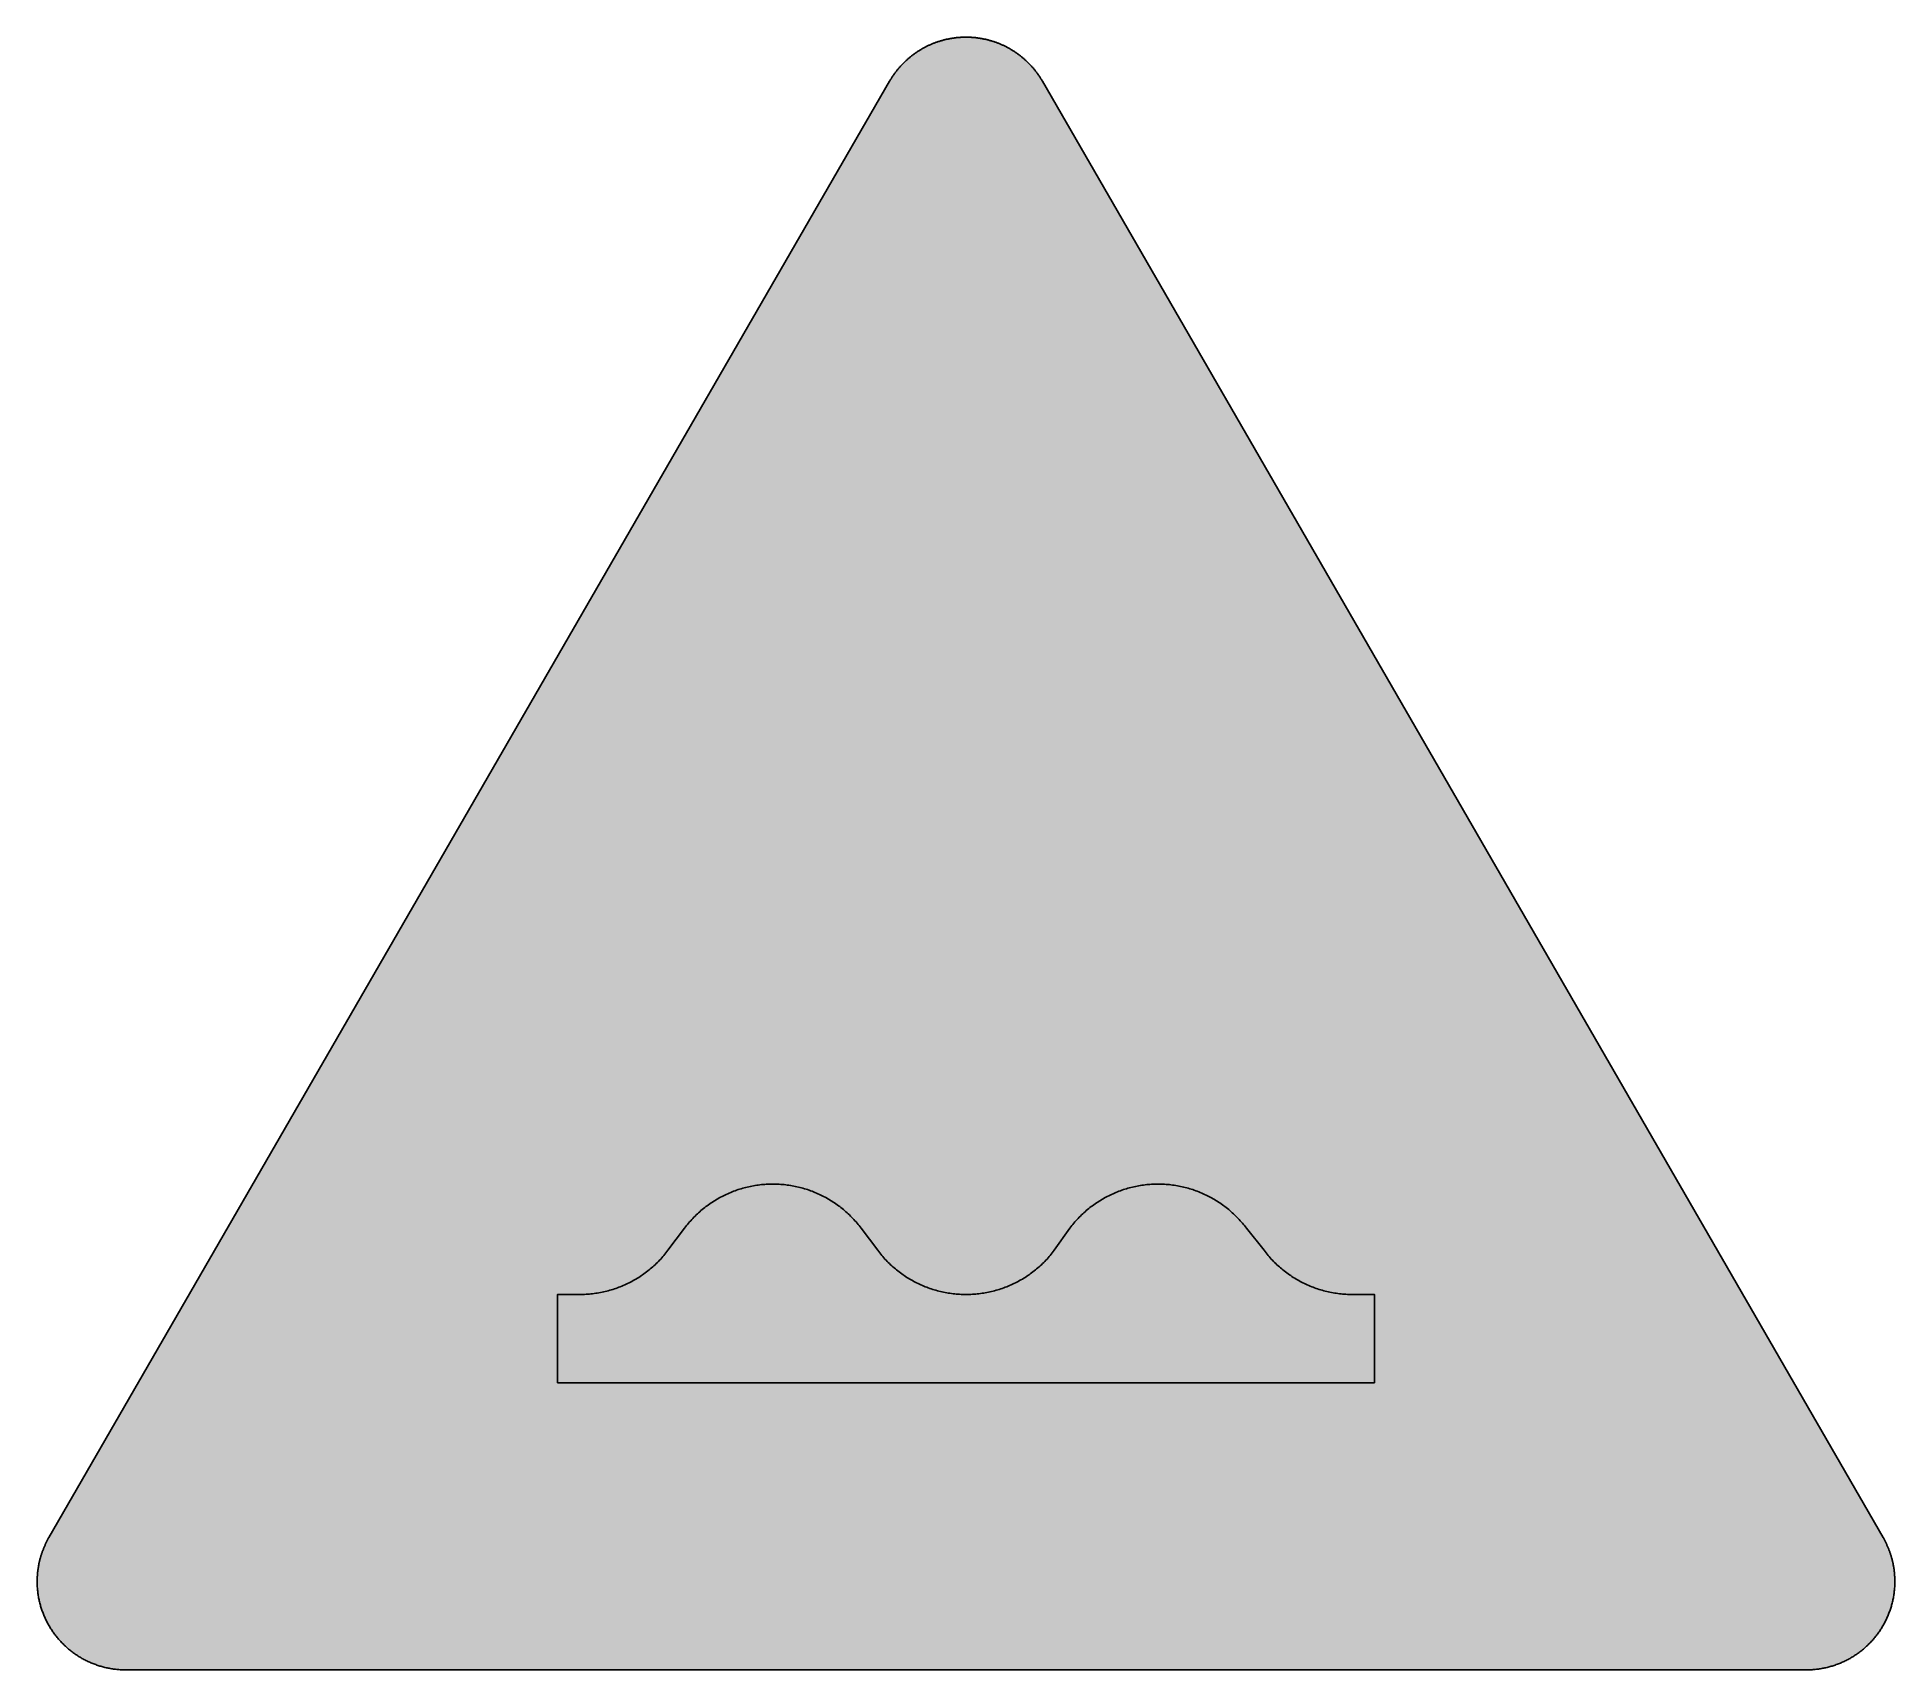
# Model space of a CAD drawing. Header units: millimetres. Extents: x 0 to 297, y 0 to 261.
import ezdxf

# ---------------------------------------------------------------- set-up
doc = ezdxf.new("R2010")
doc.units = ezdxf.units.MM

msp = doc.modelspace()

# ---------------------------------------------------------------- hatches: boundary and pattern name
for color, points in [(254, [(14.1633, 0.0526), (13.9878, 0.0533), (13.8125, 0.0559), (13.6373, 0.061), (13.462, 0.0686), (13.2893, 0.0787), (13.114, 0.0914), (12.9413, 0.1041), (12.7686, 0.1194), (12.5959, 0.1397), (12.4231, 0.16), (12.2504, 0.1803), (12.0777, 0.2057), (11.9075, 0.2337), (11.7373, 0.2616), (11.5672, 0.2921), (11.397, 0.3251), (11.2268, 0.3607), (11.0592, 0.3962), (10.8915, 0.4369), (10.7239, 0.4775), (10.5562, 0.5207), (10.3886, 0.5664), (10.2235, 0.6121), (10.0584, 0.6604), (9.8933, 0.7137), (9.7307, 0.7645), (9.5682, 0.8204), (9.4056, 0.8788), (9.2431, 0.9373), (9.083, 0.9982), (8.923, 1.0617), (8.763, 1.1252), (8.6055, 1.1938), (8.4455, 1.2624), (8.2906, 1.331), (8.1331, 1.4046), (7.9781, 1.4783), (7.8232, 1.5545), (7.6708, 1.6332), (7.5184, 1.7145), (7.366, 1.7958), (7.2161, 1.8796), (7.0663, 1.966), (6.919, 2.0549), (6.7716, 2.1438), (6.6243, 2.2352), (6.4795, 2.3266), (6.3348, 2.4232), (6.19, 2.5197), (6.0477, 2.6187), (5.908, 2.7178), (5.7683, 2.8219), (5.6286, 2.9261), (5.4915, 3.0302), (5.3543, 3.1394), (5.2197, 3.2487), (5.0851, 3.3579), (4.953, 3.4722), (4.8209, 3.5865), (4.6914, 3.7033), (4.5644, 3.8202), (4.4348, 3.9395), (4.3104, 4.0615), (4.1859, 4.1859), (4.0615, 4.3104), (3.9395, 4.4374), (3.8202, 4.5644), (3.7033, 4.6914), (3.5865, 4.8235), (3.4722, 4.953), (3.3579, 5.0876), (3.2487, 5.2197), (3.1369, 5.3543), (3.0302, 5.4915), (2.9235, 5.6286), (2.8194, 5.7683), (2.7178, 5.908), (2.6187, 6.0503), (2.5197, 6.19), (2.4232, 6.3348), (2.3266, 6.4795), (2.2352, 6.6243), (2.1438, 6.7716), (2.0523, 6.919), (1.966, 7.0663), (1.8796, 7.2161), (1.7958, 7.366), (1.7145, 7.5184), (1.6332, 7.6708), (1.5545, 7.8232), (1.4783, 7.9781), (1.4046, 8.1331), (1.331, 8.2906), (1.2598, 8.4455), (1.1913, 8.6055), (1.1252, 8.763), (1.0592, 8.923), (0.9982, 9.083), (0.9373, 9.2431), (0.8763, 9.4056), (0.8204, 9.5682), (0.7645, 9.7307), (0.7112, 9.8933), (0.6604, 10.0584), (0.6121, 10.2235), (0.5639, 10.3911), (0.5207, 10.5562), (0.4775, 10.7239), (0.4343, 10.8915), (0.3962, 11.0592), (0.3607, 11.2268), (0.3251, 11.397), (0.2921, 11.5672), (0.2616, 11.7373), (0.2311, 11.9075), (0.2057, 12.0802), (0.1803, 12.2504), (0.1575, 12.4231), (0.1372, 12.5959), (0.1194, 12.7686), (0.1041, 12.9413), (0.0889, 13.114), (0.0787, 13.2893), (0.0686, 13.462), (0.061, 13.6373), (0.0559, 13.8125), (0.0508, 13.9878), (0.0508, 14.163), (0.0508, 14.2773), (0.0533, 14.3942), (0.0559, 14.511), (0.0584, 14.6253), (0.0635, 14.7422), (0.0686, 14.859), (0.0737, 14.9733), (0.0813, 15.0901), (0.0889, 15.2044), (0.0991, 15.3187), (0.1092, 15.4356), (0.1194, 15.5499), (0.1321, 15.6642), (0.1448, 15.7785), (0.1575, 15.8953), (0.1727, 16.0096), (0.188, 16.1239), (0.2032, 16.2382), (0.221, 16.35), (0.2413, 16.4643), (0.2591, 16.5786), (0.2794, 16.6929), (0.2997, 16.8046), (0.3226, 16.9189), (0.3454, 17.0307), (0.3708, 17.145), (0.3937, 17.2568), (0.4191, 17.3685), (0.447, 17.4803), (0.475, 17.592), (0.5029, 17.7038), (0.5334, 17.8156), (0.5613, 17.9273), (0.5944, 18.0365), (0.6248, 18.1483), (0.6579, 18.2575), (0.6934, 18.3693), (0.7264, 18.4785), (0.762, 18.5877), (0.8001, 18.6969), (0.8382, 18.8062), (0.8763, 18.9128), (0.9144, 19.0221), (0.955, 19.1313), (0.9957, 19.238), (1.0389, 19.3446), (1.0795, 19.4539), (1.1252, 19.5605), (1.1684, 19.6647), (1.2141, 19.7714), (1.2598, 19.878), (1.3081, 19.9822), (1.3564, 20.0889), (1.4046, 20.193), (1.4554, 20.2971), (1.5062, 20.4013), (1.557, 20.5054), (1.6104, 20.607), (1.6637, 20.7112), (1.717, 20.8128), (1.7729, 20.9144), (1.8263, 21.016), (1.8847, 21.1176), (1.9406, 21.2192), (136.2523, 253.8501), (136.3091, 253.9492), (136.3675, 254.0483), (136.4285, 254.1473), (136.4894, 254.2464), (136.5504, 254.3454), (136.6139, 254.442), (136.6774, 254.5385), (136.7409, 254.635), (136.8044, 254.7315), (136.8704, 254.8255), (136.9365, 254.922), (137.0025, 255.016), (137.0711, 255.11), (137.1397, 255.2014), (137.2083, 255.2954), (137.2794, 255.3868), (137.3505, 255.4783), (137.4216, 255.5672), (137.4927, 255.6586), (137.5664, 255.7475), (137.6401, 255.8364), (137.7137, 255.9253), (137.7874, 256.0117), (137.8636, 256.098), (137.9398, 256.1844), (138.016, 256.2708), (138.0947, 256.3546), (138.1735, 256.4409), (138.2522, 256.5222), (138.3309, 256.606), (138.4122, 256.6899), (138.4935, 256.7711), (138.5748, 256.8524), (138.6586, 256.9312), (138.7399, 257.0124), (138.8237, 257.0912), (138.9075, 257.1699), (138.9939, 257.2461), (139.0802, 257.3249), (139.1641, 257.4011), (139.253, 257.4747), (139.3393, 257.5509), (139.4282, 257.6246), (139.5171, 257.6982), (139.606, 257.7719), (139.6949, 257.843), (139.7864, 257.9141), (139.8778, 257.9853), (139.9692, 258.0564), (140.0607, 258.125), (140.1547, 258.1935), (140.2486, 258.2596), (140.3426, 258.3282), (140.4366, 258.3942), (140.5331, 258.4602), (140.6296, 258.5237), (140.7262, 258.5872), (140.8227, 258.6507), (140.9192, 258.7142), (141.0183, 258.7752), (141.1173, 258.8362), (141.2164, 258.8946), (141.3154, 258.9555), (141.4145, 259.014), (141.5161, 259.0698), (141.6177, 259.1283), (141.7193, 259.1841), (141.8209, 259.2375), (141.9225, 259.2934), (142.0266, 259.3467), (142.1308, 259.3975), (142.2324, 259.4508), (142.3365, 259.5016), (142.4407, 259.5499), (142.5473, 259.6007), (142.6515, 259.6464), (142.7556, 259.6947), (142.8623, 259.7404), (142.969, 259.7861), (143.0757, 259.8318), (143.1823, 259.875), (143.289, 259.9182), (143.3957, 259.9588), (143.5049, 259.9995), (143.6116, 260.0401), (143.7208, 260.0808), (143.83, 260.1189), (143.9393, 260.1544), (144.0485, 260.1925), (144.1577, 260.2281), (144.2669, 260.2636), (144.3761, 260.2967), (144.4879, 260.3297), (144.5971, 260.3627), (144.7089, 260.3932), (144.8206, 260.4237), (144.9299, 260.4516), (145.0416, 260.4821), (145.1534, 260.5075), (145.2651, 260.5354), (145.3794, 260.5608), (145.4912, 260.5862), (145.603, 260.6091), (145.7173, 260.6319), (145.829, 260.6548), (145.9433, 260.6751), (146.0551, 260.6954), (146.1694, 260.7158), (146.2837, 260.7335), (146.398, 260.7513), (146.5123, 260.7666), (146.6266, 260.7818), (146.7409, 260.797), (146.8552, 260.8123), (146.9695, 260.825), (147.0838, 260.8351), (147.2006, 260.8478), (147.3149, 260.858), (147.4292, 260.8656), (147.5461, 260.8732), (147.6604, 260.8809), (147.7772, 260.8859), (147.8915, 260.8936), (148.0083, 260.8961), (148.1226, 260.9012), (148.2395, 260.9037), (148.3563, 260.9037), (148.4706, 260.9037), (148.5875, 260.9037), (148.7043, 260.9037), (148.8186, 260.9012), (148.9354, 260.8961), (149.0523, 260.8936), (149.1666, 260.8859), (149.2834, 260.8809), (149.3977, 260.8732), (149.512, 260.8656), (149.6289, 260.858), (149.7432, 260.8478), (149.8575, 260.8351), (149.9743, 260.825), (150.0886, 260.8123), (150.2029, 260.797), (150.3172, 260.7818), (150.4315, 260.7666), (150.5458, 260.7513), (150.6601, 260.7335), (150.7744, 260.7158), (150.8862, 260.6954), (151.0005, 260.6751), (151.1148, 260.6548), (151.2265, 260.6319), (151.3408, 260.6091), (151.4526, 260.5862), (151.5643, 260.5608), (151.6761, 260.5354), (151.7879, 260.5075), (151.8996, 260.4821), (152.0114, 260.4516), (152.1231, 260.4237), (152.2349, 260.3932), (152.3467, 260.3627), (152.4559, 260.3297), (152.5676, 260.2967), (152.6769, 260.2636), (152.7861, 260.2281), (152.8953, 260.1925), (153.0045, 260.1544), (153.1137, 260.1189), (153.223, 260.0808), (153.3296, 260.0401), (153.4389, 259.9995), (153.5455, 259.9588), (153.6548, 259.9182), (153.7614, 259.875), (153.8681, 259.8318), (153.9748, 259.7861), (154.0789, 259.7404), (154.1856, 259.6947), (154.2923, 259.6464), (154.3964, 259.6007), (154.5006, 259.5499), (154.6047, 259.5016), (154.7089, 259.4508), (154.813, 259.3975), (154.9171, 259.3467), (155.0187, 259.2934), (155.1203, 259.2375), (155.2245, 259.1841), (155.3261, 259.1283), (155.4251, 259.0698), (155.5267, 259.014), (155.6283, 258.9555), (155.7274, 258.8946), (155.8265, 258.8362), (155.9255, 258.7752), (156.022, 258.7142), (156.1211, 258.6507), (156.2176, 258.5872), (156.3141, 258.5237), (156.4107, 258.4602), (156.5046, 258.3942), (156.6012, 258.3282), (156.6951, 258.2596), (156.7866, 258.1935), (156.8806, 258.125), (156.972, 258.0564), (157.066, 257.9853), (157.1574, 257.9141), (157.2463, 257.843), (157.3378, 257.7719), (157.4267, 257.6982), (157.5156, 257.6246), (157.6019, 257.5509), (157.6908, 257.4747), (157.7772, 257.4011), (157.8635, 257.3249), (157.9499, 257.2461), (158.0337, 257.1699), (158.1201, 257.0912), (158.2039, 257.0124), (158.2852, 256.9312), (158.369, 256.8524), (158.4503, 256.7711), (158.5316, 256.6899), (158.6103, 256.606), (158.6916, 256.5222), (158.7703, 256.4409), (158.8491, 256.3546), (158.9253, 256.2708), (159.004, 256.1844), (159.0802, 256.098), (159.1539, 256.0117), (159.2301, 255.9253), (159.3037, 255.8364), (159.3774, 255.7475), (159.451, 255.6586), (159.5222, 255.5672), (159.5933, 255.4783), (159.6644, 255.3868), (159.7355, 255.2954), (159.8041, 255.2014), (159.8727, 255.11), (159.9387, 255.016), (160.0073, 254.922), (160.0733, 254.8255), (160.1368, 254.7315), (160.2029, 254.635), (160.2664, 254.5385), (160.3299, 254.442), (160.3908, 254.3454), (160.4543, 254.2464), (160.5153, 254.1473), (160.5737, 254.0483), (160.6347, 253.9492), (160.6906, 253.8476), (295.0023, 21.2192), (295.0591, 21.1176), (295.115, 21.016), (295.1709, 20.9144), (295.2267, 20.8128), (295.2801, 20.7112), (295.3334, 20.607), (295.3868, 20.5054), (295.4376, 20.4013), (295.4884, 20.2971), (295.5392, 20.193), (295.5874, 20.0889), (295.6357, 19.9822), (295.6814, 19.878), (295.7297, 19.7714), (295.7754, 19.6647), (295.8186, 19.5605), (295.8617, 19.4539), (295.9049, 19.3446), (295.9481, 19.238), (295.9887, 19.1313), (296.0294, 19.0221), (296.0675, 18.9128), (296.1056, 18.8062), (296.1437, 18.6969), (296.1792, 18.5877), (296.2148, 18.4785), (296.2504, 18.3693), (296.2834, 18.2575), (296.3164, 18.1483), (296.3494, 18.0365), (296.3799, 17.9273), (296.4104, 17.8156), (296.4409, 17.7038), (296.4688, 17.592), (296.4967, 17.4803), (296.5221, 17.3685), (296.5475, 17.2568), (296.5729, 17.145), (296.5958, 17.0307), (296.6212, 16.9189), (296.6415, 16.8046), (296.6644, 16.6929), (296.6822, 16.5786), (296.7025, 16.4643), (296.7203, 16.35), (296.738, 16.2382), (296.7558, 16.1239), (296.7711, 16.0096), (296.7838, 15.8953), (296.799, 15.7785), (296.8117, 15.6642), (296.8244, 15.5499), (296.8346, 15.4356), (296.8447, 15.3187), (296.8523, 15.2044), (296.86, 15.0901), (296.8676, 14.9733), (296.8752, 14.859), (296.8803, 14.7422), (296.8828, 14.6253), (296.8879, 14.511), (296.8904, 14.3942), (296.8904, 14.2773), (296.8904, 14.163), (296.8904, 13.9878), (296.8879, 13.8125), (296.8828, 13.6373), (296.8752, 13.462), (296.865, 13.2893), (296.8523, 13.114), (296.8396, 12.9413), (296.8219, 12.7686), (296.8041, 12.5959), (296.7838, 12.4231), (296.7609, 12.2504), (296.738, 12.0802), (296.7101, 11.9075), (296.6822, 11.7373), (296.6517, 11.5672), (296.6187, 11.397), (296.5831, 11.2268), (296.545, 11.0592), (296.5069, 10.8915), (296.4663, 10.7239), (296.4231, 10.5562), (296.3774, 10.3911), (296.3316, 10.2235), (296.2808, 10.0584), (296.23, 9.8933), (296.1767, 9.7307), (296.1234, 9.5682), (296.0649, 9.4056), (296.0065, 9.2431), (295.9456, 9.083), (295.8821, 8.923), (295.8186, 8.763), (295.75, 8.6055), (295.6814, 8.4455), (295.6103, 8.2906), (295.5392, 8.1331), (295.463, 7.9781), (295.3868, 7.8232), (295.3106, 7.6708), (295.2293, 7.5184), (295.148, 7.366), (295.0642, 7.2161), (294.9778, 7.0663), (294.8889, 6.919), (294.8, 6.7716), (294.7086, 6.6243), (294.6146, 6.4795), (294.5206, 6.3348), (294.4241, 6.19), (294.325, 6.0503), (294.226, 5.908), (294.1218, 5.7683), (294.0177, 5.6286), (293.9136, 5.4915), (293.8043, 5.3543), (293.6951, 5.2197), (293.5859, 5.0876), (293.4716, 4.953), (293.3573, 4.8235), (293.2405, 4.6914), (293.1236, 4.5644), (293.0042, 4.4374), (292.8823, 4.3104), (292.7579, 4.1859), (292.6334, 4.0615), (292.5089, 3.9395), (292.3794, 3.8202), (292.2524, 3.7033), (292.1203, 3.5865), (291.9908, 3.4722), (291.8562, 3.3579), (291.7241, 3.2487), (291.5895, 3.1394), (291.4523, 3.0302), (291.3151, 2.9261), (291.1754, 2.8219), (291.0357, 2.7178), (290.8935, 2.6187), (290.7513, 2.5197), (290.609, 2.4232), (290.4642, 2.3266), (290.3195, 2.2352), (290.1721, 2.1438), (290.0248, 2.0549), (289.8775, 1.966), (289.7276, 1.8796), (289.5778, 1.7958), (289.4254, 1.7145), (289.273, 1.6332), (289.118, 1.5545), (288.9656, 1.4783), (288.8107, 1.4046), (288.6532, 1.331), (288.4957, 1.2624), (288.3383, 1.1938), (288.1808, 1.1252), (288.0208, 1.0617), (287.8607, 0.9982), (287.7007, 0.9373), (287.5382, 0.8788), (287.3756, 0.8204), (287.213, 0.7645), (287.0479, 0.7137), (286.8854, 0.6604), (286.7203, 0.6121), (286.5526, 0.5664), (286.3875, 0.5207), (286.2199, 0.4775), (286.0523, 0.4369), (285.8846, 0.3962), (285.7144, 0.3607), (285.5468, 0.3251), (285.3766, 0.2921), (285.2064, 0.2616), (285.0363, 0.2337), (284.8635, 0.2057), (284.6934, 0.1803), (284.5206, 0.16), (284.3479, 0.1397), (284.1752, 0.1194), (284.0025, 0.1041), (283.8272, 0.0914), (283.6545, 0.0787), (283.4792, 0.0686), (283.3065, 0.061), (283.1313, 0.0559), (282.956, 0.0533), (282.7807, 0.0508)]), (59, [(83.2086, 45.9137), (83.2086, 60.0248), (86.7364, 60.0248), (86.995, 60.0253), (87.2541, 60.0304), (87.5132, 60.0405), (87.7722, 60.0532), (88.0288, 60.071), (88.2879, 60.0913), (88.5444, 60.1167), (88.7984, 60.1447), (89.0549, 60.1777), (89.3089, 60.2132), (89.5604, 60.2513), (89.8144, 60.2945), (90.0659, 60.3402), (90.3148, 60.391), (90.5662, 60.4444), (90.8152, 60.5003), (91.0615, 60.5612), (91.3079, 60.6273), (91.5543, 60.6933), (91.7981, 60.7644), (92.0394, 60.8406), (92.2833, 60.9194), (92.522, 61.0006), (92.7608, 61.0845), (92.9996, 61.1734), (93.2358, 61.2648), (93.472, 61.3613), (93.7057, 61.4578), (93.9368, 61.5594), (94.168, 61.6661), (94.3966, 61.7728), (94.6226, 61.8846), (94.8487, 62.0014), (95.0747, 62.1182), (95.2957, 62.2402), (95.5167, 62.3646), (95.7351, 62.4916), (95.9536, 62.6237), (96.1695, 62.7583), (96.3828, 62.8955), (96.5937, 63.0352), (96.8019, 63.1774), (97.0102, 63.3247), (97.216, 63.4746), (97.4192, 63.627), (97.6198, 63.7819), (97.8205, 63.942), (98.0161, 64.102), (98.2116, 64.2671), (98.4047, 64.4347), (98.5952, 64.6049), (98.7831, 64.7776), (98.9686, 64.9554), (99.1514, 65.1332), (99.3318, 65.3161), (99.5121, 65.5015), (99.6874, 65.6895), (99.8601, 65.88), (100.0328, 66.073), (100.2005, 66.2686), (100.3656, 66.4667), (100.5281, 66.6674), (100.6881, 66.8731), (100.8456, 67.0789), (103.4934, 70.6081), (103.6498, 70.8127), (103.8098, 71.0184), (103.9724, 71.2191), (104.1375, 71.4172), (104.3076, 71.6153), (104.4778, 71.8083), (104.6505, 71.9988), (104.8258, 72.1868), (105.0061, 72.3697), (105.1865, 72.5526), (105.3694, 72.7304), (105.5548, 72.9082), (105.7427, 73.0809), (105.9332, 73.2511), (106.1263, 73.4187), (106.3219, 73.5838), (106.5174, 73.7464), (106.7181, 73.9038), (106.9188, 74.0588), (107.122, 74.2112), (107.3277, 74.361), (107.536, 74.5084), (107.7443, 74.6506), (107.9576, 74.7928), (108.171, 74.93), (108.3843, 75.0621), (108.6028, 75.1942), (108.8212, 75.3212), (109.0422, 75.4456), (109.2657, 75.5675), (109.4892, 75.6869), (109.7153, 75.8012), (109.9414, 75.913), (110.17, 76.0197), (110.4011, 76.1263), (110.6348, 76.2279), (110.8685, 76.327), (111.1021, 76.421), (111.3384, 76.5124), (111.5771, 76.6013), (111.8159, 76.6877), (112.0572, 76.769), (112.2985, 76.8452), (112.5423, 76.9214), (112.7862, 76.9925), (113.03, 77.0611), (113.2764, 77.1246), (113.5253, 77.1855), (113.7742, 77.2414), (114.0231, 77.2947), (114.2721, 77.3455), (114.5235, 77.3913), (114.7775, 77.4344), (115.0315, 77.4751), (115.2855, 77.5106), (115.5395, 77.5411), (115.7961, 77.5691), (116.0526, 77.5945), (116.3091, 77.6148), (116.5657, 77.6326), (116.8248, 77.6453), (117.0838, 77.6554), (117.3429, 77.6605), (117.602, 77.663), (117.8636, 77.6605), (118.1227, 77.6554), (118.3818, 77.6453), (118.6409, 77.6326), (118.8974, 77.6148), (119.1539, 77.5945), (119.4105, 77.5691), (119.667, 77.5411), (119.921, 77.5106), (120.175, 77.4751), (120.429, 77.4344), (120.6805, 77.3913), (120.9345, 77.3455), (121.1834, 77.2947), (121.4323, 77.2414), (121.6812, 77.1855), (121.9302, 77.1246), (122.1765, 77.0611), (122.4204, 76.9925), (122.6642, 76.9214), (122.9081, 76.8452), (123.1494, 76.769), (123.3907, 76.6877), (123.6294, 76.6013), (123.8682, 76.5124), (124.1044, 76.421), (124.3381, 76.327), (124.5718, 76.2279), (124.8054, 76.1263), (125.0366, 76.0197), (125.2652, 75.913), (125.4912, 75.8012), (125.7173, 75.6869), (125.9408, 75.5675), (126.1643, 75.4456), (126.3853, 75.3212), (126.6038, 75.1942), (126.8222, 75.0621), (127.0356, 74.93), (127.2489, 74.7928), (127.4623, 74.6506), (127.6706, 74.5084), (127.8788, 74.361), (128.0846, 74.2112), (128.2878, 74.0588), (128.4884, 73.9038), (128.6891, 73.7464), (128.8847, 73.5838), (129.0803, 73.4187), (129.2733, 73.2511), (129.4638, 73.0809), (129.6518, 72.9082), (129.8372, 72.7304), (130.0201, 72.5526), (130.2004, 72.3697), (130.3782, 72.1868), (130.556, 71.9988), (130.7287, 71.8083), (130.8989, 71.6153), (131.0691, 71.4172), (131.2342, 71.2191), (131.3967, 71.0184), (131.5568, 70.8127), (131.7142, 70.6069), (134.3614, 67.0804), (134.5184, 66.8731), (134.6784, 66.6674), (134.841, 66.4667), (135.0061, 66.2686), (135.1737, 66.073), (135.3464, 65.88), (135.5192, 65.6895), (135.6944, 65.5015), (135.8748, 65.3161), (136.0551, 65.1332), (136.238, 64.9554), (136.4234, 64.7776), (136.6114, 64.6049), (136.8019, 64.4347), (136.9949, 64.2671), (137.1905, 64.102), (137.3861, 63.942), (137.5867, 63.7819), (137.7874, 63.627), (137.9906, 63.4746), (138.1963, 63.3247), (138.4046, 63.1774), (138.6129, 63.0352), (138.8237, 62.8955), (139.0371, 62.7583), (139.253, 62.6237), (139.4714, 62.4916), (139.6898, 62.3646), (139.9108, 62.2402), (140.1318, 62.1182), (140.3579, 62.0014), (140.5839, 61.8846), (140.81, 61.7728), (141.0386, 61.6661), (141.2697, 61.5594), (141.5009, 61.4578), (141.7345, 61.3613), (141.9708, 61.2648), (142.207, 61.1734), (142.4457, 61.0845), (142.6845, 61.0006), (142.9233, 60.9194), (143.1671, 60.8406), (143.4084, 60.7644), (143.6522, 60.6933), (143.8986, 60.6273), (144.145, 60.5612), (144.3914, 60.5003), (144.6403, 60.4444), (144.8918, 60.391), (145.1407, 60.3402), (145.3921, 60.2945), (145.6461, 60.2513), (145.8976, 60.2132), (146.1516, 60.1777), (146.4081, 60.1447), (146.6621, 60.1167), (146.9187, 60.0913), (147.1778, 60.071), (147.4343, 60.0532), (147.6934, 60.0405), (147.9525, 60.0304), (148.2115, 60.0253), (148.4706, 60.0227), (148.7322, 60.0253), (148.9913, 60.0304), (149.2504, 60.0405), (149.5069, 60.0532), (149.766, 60.071), (150.0226, 60.0913), (150.2791, 60.1167), (150.5356, 60.1447), (150.7896, 60.1777), (151.0436, 60.2132), (151.2976, 60.2513), (151.5491, 60.2945), (151.8006, 60.3402), (152.052, 60.391), (152.3009, 60.4444), (152.5499, 60.5003), (152.7988, 60.5612), (153.0452, 60.6273), (153.289, 60.6933), (153.5328, 60.7644), (153.7767, 60.8406), (154.018, 60.9194), (154.2593, 61.0006), (154.498, 61.0845), (154.7368, 61.1734), (154.973, 61.2648), (155.2067, 61.3613), (155.4404, 61.4578), (155.6715, 61.5594), (155.9027, 61.6661), (156.1313, 61.7728), (156.3599, 61.8846), (156.5859, 62.0014), (156.8094, 62.1182), (157.033, 62.2402), (157.2539, 62.3646), (157.4724, 62.4916), (157.6883, 62.6237), (157.9042, 62.7583), (158.1175, 62.8955), (158.3284, 63.0352), (158.5392, 63.1774), (158.7475, 63.3247), (158.9532, 63.4746), (159.1564, 63.627), (159.3571, 63.7819), (159.5552, 63.942), (159.7533, 64.102), (159.9489, 64.2671), (160.1419, 64.4347), (160.3299, 64.6049), (160.5204, 64.7776), (160.7058, 64.9554), (160.8887, 65.1332), (161.069, 65.3161), (161.2468, 65.5015), (161.4246, 65.6895), (161.5973, 65.88), (161.7675, 66.073), (161.9352, 66.2686), (162.1028, 66.4667), (162.2654, 66.6674), (162.4254, 66.8731), (162.5829, 67.0789), (165.0531, 70.6081), (165.2092, 70.8127), (165.3692, 71.0184), (165.5318, 71.2191), (165.6994, 71.4172), (165.8671, 71.6153), (166.0373, 71.8083), (166.21, 71.9988), (166.3878, 72.1868), (166.5656, 72.3697), (166.7459, 72.5526), (166.9288, 72.7304), (167.1142, 72.9082), (167.3022, 73.0809), (167.4927, 73.2511), (167.6857, 73.4187), (167.8813, 73.5838), (168.0794, 73.7464), (168.2775, 73.9038), (168.4782, 74.0588), (168.6814, 74.2112), (168.8871, 74.361), (169.0954, 74.5084), (169.3062, 74.6506), (169.5171, 74.7928), (169.7304, 74.93), (169.9463, 75.0621), (170.1622, 75.1942), (170.3807, 75.3212), (170.6016, 75.4456), (170.8252, 75.5675), (171.0487, 75.6869), (171.2747, 75.8012), (171.5008, 75.913), (171.7319, 76.0197), (171.9605, 76.1263), (172.1942, 76.2279), (172.4279, 76.327), (172.6616, 76.421), (172.8978, 76.5124), (173.1366, 76.6013), (173.3753, 76.6877), (173.6166, 76.769), (173.8579, 76.8452), (174.1018, 76.9214), (174.3456, 76.9925), (174.5894, 77.0611), (174.8358, 77.1246), (175.0847, 77.1855), (175.3337, 77.2414), (175.5826, 77.2947), (175.834, 77.3455), (176.0855, 77.3913), (176.337, 77.4344), (176.591, 77.4751), (176.845, 77.5106), (177.099, 77.5411), (177.3555, 77.5691), (177.612, 77.5945), (177.8686, 77.6148), (178.1251, 77.6326), (178.3842, 77.6453), (178.6433, 77.6554), (178.9024, 77.6605), (179.164, 77.663), (179.4231, 77.6605), (179.6821, 77.6554), (179.9412, 77.6453), (180.2003, 77.6326), (180.4568, 77.6148), (180.7134, 77.5945), (180.9699, 77.5691), (181.2265, 77.5411), (181.4805, 77.5106), (181.7345, 77.4751), (181.9885, 77.4344), (182.2425, 77.3913), (182.4939, 77.3455), (182.7428, 77.2947), (182.9943, 77.2414), (183.2407, 77.1855), (183.4896, 77.1246), (183.736, 77.0611), (183.9798, 76.9925), (184.2262, 76.9214), (184.4675, 76.8452), (184.7088, 76.769), (184.9501, 76.6877), (185.1889, 76.6013), (185.4276, 76.5124), (185.6638, 76.421), (185.8975, 76.327), (186.1312, 76.2279), (186.3649, 76.1263), (186.596, 76.0197), (186.8246, 75.913), (187.0507, 75.8012), (187.2767, 75.6869), (187.5003, 75.5675), (187.7238, 75.4456), (187.9448, 75.3212), (188.1632, 75.1942), (188.3816, 75.0621), (188.595, 74.93), (188.8084, 74.7928), (189.0217, 74.6506), (189.23, 74.5084), (189.4383, 74.361), (189.644, 74.2112), (189.8472, 74.0588), (190.0479, 73.9038), (190.2485, 73.7464), (190.4441, 73.5838), (190.6397, 73.4187), (190.8327, 73.2511), (191.0232, 73.0809), (191.2112, 72.9082), (191.3966, 72.7304), (191.5795, 72.5526), (191.7598, 72.3697), (191.9402, 72.1868), (192.1154, 71.9988), (192.2882, 71.8083), (192.4583, 71.6153), (192.6285, 71.4172), (192.7936, 71.2191), (192.9562, 71.0184), (193.1162, 70.8127), (193.2737, 70.6069), (196.0975, 67.0804), (196.2531, 66.8731), (196.4131, 66.6674), (196.5782, 66.4667), (196.7433, 66.2686), (196.911, 66.073), (197.0811, 65.88), (197.2564, 65.6895), (197.4317, 65.5015), (197.6095, 65.3161), (197.7898, 65.1332), (197.9727, 64.9554), (198.1606, 64.7776), (198.3486, 64.6049), (198.5391, 64.4347), (198.7296, 64.2671), (198.9252, 64.102), (199.1233, 63.942), (199.3214, 63.7819), (199.5221, 63.627), (199.7278, 63.4746), (199.9336, 63.3247), (200.1393, 63.1774), (200.3501, 63.0352), (200.5609, 62.8955), (200.7743, 62.7583), (200.9902, 62.6237), (201.2061, 62.4916), (201.4245, 62.3646), (201.6455, 62.2402), (201.869, 62.1182), (202.0926, 62.0014), (202.3186, 61.8846), (202.5472, 61.7728), (202.7758, 61.6661), (203.007, 61.5594), (203.2381, 61.4578), (203.4718, 61.3613), (203.7055, 61.2648), (203.9442, 61.1734), (204.1804, 61.0845), (204.4192, 61.0006), (204.6605, 60.9194), (204.9018, 60.8406), (205.1456, 60.7644), (205.3895, 60.6933), (205.6359, 60.6273), (205.8822, 60.5612), (206.1286, 60.5003), (206.3775, 60.4444), (206.6265, 60.391), (206.8779, 60.3402), (207.1294, 60.2945), (207.3808, 60.2513), (207.6348, 60.2132), (207.8888, 60.1777), (208.1428, 60.1447), (208.3994, 60.1167), (208.6559, 60.0913), (208.9125, 60.071), (209.1715, 60.0532), (209.4281, 60.0405), (209.6872, 60.0304), (209.9462, 60.0253), (210.2079, 60.0227), (213.7364, 60.0248), (213.7364, 45.9137)])]:
    msp.add_hatch(color=color).paths.add_polyline_path(points)
h = msp.add_hatch(color=22)
h.paths.add_polyline_path([(14.1633, 5.3442), (13.9344, 5.3467), (13.7084, 5.3543), (13.4849, 5.3696), (13.2613, 5.3873), (13.0378, 5.4127), (12.8194, 5.4458), (12.6009, 5.4813), (12.385, 5.522), (12.1717, 5.5677), (11.9583, 5.621), (11.7475, 5.6769), (11.5392, 5.7404), (11.3335, 5.8064), (11.1303, 5.8776), (10.9296, 5.9538), (10.729, 6.035), (10.5334, 6.1214), (10.3378, 6.2128), (10.1473, 6.3068), (9.9593, 6.4084), (9.7714, 6.5126), (9.5885, 6.6192), (9.4082, 6.7335), (9.2304, 6.8504), (9.0576, 6.9698), (8.8849, 7.0942), (8.7173, 7.2238), (8.5522, 7.3584), (8.3896, 7.493), (8.2321, 7.6352), (8.0772, 7.7775), (7.9273, 7.9273), (7.7775, 8.0772), (7.6352, 8.2321), (7.493, 8.3922), (7.3558, 8.5522), (7.2238, 8.7173), (7.0942, 8.8849), (6.9698, 9.0576), (6.8504, 9.2329), (6.7335, 9.4082), (6.6192, 9.5885), (6.5126, 9.7739), (6.4084, 9.9593), (6.3068, 10.1473), (6.2128, 10.3403), (6.1214, 10.5334), (6.035, 10.729), (5.9538, 10.9296), (5.8776, 11.1303), (5.8064, 11.3335), (5.7404, 11.5392), (5.6769, 11.7475), (5.621, 11.9583), (5.5677, 12.1717), (5.522, 12.385), (5.4813, 12.6009), (5.4432, 12.8194), (5.4127, 13.0404), (5.3873, 13.2613), (5.3696, 13.4849), (5.3543, 13.7084), (5.3467, 13.9344), (5.3416, 14.163), (5.3442, 14.2342), (5.3442, 14.3078), (5.3442, 14.3789), (5.3467, 14.4526), (5.3492, 14.5237), (5.3543, 14.5974), (5.3569, 14.6685), (5.3619, 14.7422), (5.367, 14.8133), (5.3721, 14.8869), (5.3797, 14.9581), (5.3848, 15.0292), (5.3924, 15.1003), (5.4, 15.174), (5.4102, 15.2451), (5.4178, 15.3162), (5.428, 15.3873), (5.4381, 15.4584), (5.4483, 15.5296), (5.461, 15.6007), (5.4737, 15.6718), (5.4864, 15.7429), (5.4991, 15.814), (5.5118, 15.8852), (5.527, 15.9563), (5.5423, 16.0249), (5.5575, 16.096), (5.5728, 16.1671), (5.5905, 16.2357), (5.6083, 16.3068), (5.6261, 16.3754), (5.6439, 16.444), (5.6617, 16.5151), (5.682, 16.5837), (5.7023, 16.6522), (5.7226, 16.7208), (5.7429, 16.7919), (5.7658, 16.8605), (5.7887, 16.9266), (5.8115, 16.9951), (5.8344, 17.0637), (5.8572, 17.1323), (5.8826, 17.2009), (5.908, 17.2669), (5.9334, 17.3355), (5.9588, 17.4015), (5.9868, 17.4676), (6.0147, 17.5362), (6.0427, 17.6022), (6.0706, 17.6682), (6.0985, 17.7343), (6.129, 17.8003), (6.1595, 17.8664), (6.19, 17.9299), (6.2205, 17.9959), (6.2509, 18.0619), (6.284, 18.1254), (6.317, 18.1915), (6.35, 18.255), (6.383, 18.3185), (6.4186, 18.382), (6.4541, 18.4455), (6.4897, 18.509), (6.5253, 18.5725), (140.8356, 251.2042), (140.909, 251.3305), (140.9852, 251.4549), (141.064, 251.5794), (141.1453, 251.7013), (141.2265, 251.8232), (141.3129, 251.9426), (141.3967, 252.0594), (141.4856, 252.1763), (141.5745, 252.2906), (141.666, 252.4023), (141.7599, 252.5141), (141.8539, 252.6233), (141.9504, 252.73), (142.0495, 252.8367), (142.1486, 252.9408), (142.2502, 253.0424), (142.3518, 253.144), (142.4559, 253.2431), (142.5626, 253.3396), (142.6693, 253.4336), (142.7785, 253.5276), (142.8877, 253.619), (142.9995, 253.7104), (143.1112, 253.7968), (143.2255, 253.8832), (143.3424, 253.967), (143.4592, 254.0483), (143.576, 254.1295), (143.6954, 254.2083), (143.8173, 254.2845), (143.9393, 254.3581), (144.0612, 254.4318), (144.1856, 254.5004), (144.3126, 254.569), (144.4371, 254.635), (144.5666, 254.701), (144.6936, 254.762), (144.8232, 254.823), (144.9553, 254.8814), (145.0848, 254.9373), (145.2194, 254.9906), (145.3515, 255.0414), (145.4861, 255.0922), (145.6207, 255.1405), (145.7579, 255.1836), (145.8951, 255.2268), (146.0322, 255.2675), (146.1694, 255.3081), (146.3091, 255.3437), (146.4488, 255.3792), (146.591, 255.4097), (146.7307, 255.4402), (146.873, 255.4681), (147.0152, 255.491), (147.16, 255.5138), (147.3022, 255.5342), (147.447, 255.5519), (147.5918, 255.5697), (147.7391, 255.5824), (147.8839, 255.5926), (148.0312, 255.6027), (148.176, 255.6078), (148.3233, 255.6104), (148.4706, 255.6129), (148.6179, 255.6104), (148.7653, 255.6078), (148.9126, 255.6027), (149.0599, 255.5926), (149.2047, 255.5824), (149.3495, 255.5697), (149.4942, 255.5519), (149.639, 255.5342), (149.7838, 255.5138), (149.926, 255.491), (150.0683, 255.4681), (150.2105, 255.4402), (150.3528, 255.4097), (150.4925, 255.3792), (150.6347, 255.3437), (150.7719, 255.3081), (150.9116, 255.2675), (151.0487, 255.2268), (151.1859, 255.1836), (151.323, 255.1405), (151.4577, 255.0922), (151.5923, 255.0414), (151.7244, 254.9906), (151.8564, 254.9373), (151.9885, 254.8814), (152.1206, 254.823), (152.2501, 254.762), (152.3771, 254.701), (152.5041, 254.635), (152.6311, 254.569), (152.7581, 254.5004), (152.8801, 254.4318), (153.0045, 254.3581), (153.1264, 254.2845), (153.2458, 254.2083), (153.3652, 254.1295), (153.4846, 254.0483), (153.6014, 253.967), (153.7157, 253.8832), (153.83, 253.7968), (153.9443, 253.7104), (154.0561, 253.619), (154.1653, 253.5276), (154.2745, 253.4336), (154.3812, 253.3396), (154.4879, 253.2431), (154.592, 253.144), (154.6936, 253.0424), (154.7952, 252.9408), (154.8943, 252.8367), (154.9933, 252.73), (155.0899, 252.6233), (155.1838, 252.5141), (155.2778, 252.4023), (155.3693, 252.2906), (155.4582, 252.1763), (155.5471, 252.0594), (155.6334, 251.9426), (155.7172, 251.8232), (155.7985, 251.7013), (155.8798, 251.5794), (155.9585, 251.4549), (156.0347, 251.3305), (156.1109, 251.2035), (290.4201, 18.5734), (290.4541, 18.509), (290.4896, 18.4455), (290.5252, 18.382), (290.5608, 18.3185), (290.5938, 18.255), (290.6268, 18.1915), (290.6598, 18.1254), (290.6903, 18.0619), (290.7233, 17.9959), (290.7538, 17.9299), (290.7843, 17.8664), (290.8148, 17.8003), (290.8452, 17.7343), (290.8732, 17.6682), (290.9011, 17.6022), (290.9291, 17.5362), (290.957, 17.4676), (290.9824, 17.4015), (291.0103, 17.3355), (291.0357, 17.2669), (291.0611, 17.2009), (291.084, 17.1323), (291.1094, 17.0637), (291.1323, 16.9951), (291.1551, 16.9266), (291.178, 16.8605), (291.1983, 16.7919), (291.2212, 16.7208), (291.2415, 16.6522), (291.2618, 16.5837), (291.2796, 16.5151), (291.2999, 16.444), (291.3177, 16.3754), (291.3355, 16.3068), (291.3532, 16.2357), (291.3685, 16.1671), (291.3863, 16.096), (291.4015, 16.0249), (291.4167, 15.9563), (291.4294, 15.8852), (291.4447, 15.814), (291.4574, 15.7429), (291.4701, 15.6718), (291.4828, 15.6007), (291.4929, 15.5296), (291.5031, 15.4584), (291.5133, 15.3873), (291.5234, 15.3162), (291.5336, 15.2451), (291.5412, 15.174), (291.5488, 15.1003), (291.5564, 15.0292), (291.5641, 14.9581), (291.5691, 14.8869), (291.5768, 14.8133), (291.5818, 14.7422), (291.5844, 14.6685), (291.5895, 14.5974), (291.592, 14.5237), (291.5945, 14.4526), (291.5971, 14.3789), (291.5996, 14.3078), (291.5996, 14.2342), (291.5996, 14.163), (291.5971, 13.9344), (291.5895, 13.7084), (291.5742, 13.4849), (291.5539, 13.2613), (291.5285, 13.0404), (291.498, 12.8194), (291.4625, 12.6009), (291.4218, 12.385), (291.3736, 12.1717), (291.3228, 11.9583), (291.2643, 11.7475), (291.2034, 11.5392), (291.1373, 11.3335), (291.0637, 11.1303), (290.9875, 10.9296), (290.9062, 10.729), (290.8198, 10.5334), (290.7309, 10.3403), (290.6344, 10.1473), (290.5354, 9.9593), (290.4312, 9.7739), (290.322, 9.5885), (290.2102, 9.4082), (290.0934, 9.2329), (289.974, 9.0576), (289.847, 8.8849), (289.72, 8.7173), (289.5854, 8.5522), (289.4482, 8.3922), (289.3085, 8.2321), (289.1638, 8.0772), (289.0164, 7.9273), (288.8666, 7.7775), (288.7116, 7.6352), (288.5516, 7.493), (288.3916, 7.3584), (288.2265, 7.2238), (288.0563, 7.0942), (287.8861, 6.9698), (287.7109, 6.8504), (287.5331, 6.7335), (287.3527, 6.6192), (287.1699, 6.5126), (286.9844, 6.4084), (286.7965, 6.3068), (286.6034, 6.2128), (286.4104, 6.1214), (286.2148, 6.035), (286.0142, 5.9538), (285.8135, 5.8776), (285.6103, 5.8064), (285.4046, 5.7404), (285.1963, 5.6769), (284.9855, 5.621), (284.7721, 5.5677), (284.5587, 5.522), (284.3428, 5.4813), (284.1244, 5.4458), (283.9034, 5.4127), (283.6824, 5.3873), (283.4589, 5.3696), (283.2354, 5.3543), (283.0093, 5.3467), (282.7807, 5.3442)])
h.paths.add_polyline_path([(44.716, 31.8026), (148.4725, 211.5167), (252.2305, 31.8026)], flags=16)

# ---------------------------------------------------------------- linework, layer by layer
at = {"color": 254}
msp.add_lwpolyline([(14.1633, 0.0526), (13.9878, 0.0533), (13.8125, 0.0559), (13.6373, 0.061), (13.462, 0.0686), (13.2893, 0.0787), (13.114, 0.0914), (12.9413, 0.1041), (12.7686, 0.1194), (12.5959, 0.1397), (12.4231, 0.16), (12.2504, 0.1803), (12.0777, 0.2057), (11.9075, 0.2337), (11.7373, 0.2616), (11.5672, 0.2921), (11.397, 0.3251), (11.2268, 0.3607), (11.0592, 0.3962), (10.8915, 0.4369), (10.7239, 0.4775), (10.5562, 0.5207), (10.3886, 0.5664), (10.2235, 0.6121), (10.0584, 0.6604), (9.8933, 0.7137), (9.7307, 0.7645), (9.5682, 0.8204), (9.4056, 0.8788), (9.2431, 0.9373), (9.083, 0.9982), (8.923, 1.0617), (8.763, 1.1252), (8.6055, 1.1938), (8.4455, 1.2624), (8.2906, 1.331), (8.1331, 1.4046), (7.9781, 1.4783), (7.8232, 1.5545), (7.6708, 1.6332), (7.5184, 1.7145), (7.366, 1.7958), (7.2161, 1.8796), (7.0663, 1.966), (6.919, 2.0549), (6.7716, 2.1438), (6.6243, 2.2352), (6.4795, 2.3266), (6.3348, 2.4232), (6.19, 2.5197), (6.0477, 2.6187), (5.908, 2.7178), (5.7683, 2.8219), (5.6286, 2.9261), (5.4915, 3.0302), (5.3543, 3.1394), (5.2197, 3.2487), (5.0851, 3.3579), (4.953, 3.4722), (4.8209, 3.5865), (4.6914, 3.7033), (4.5644, 3.8202), (4.4348, 3.9395), (4.3104, 4.0615), (4.1859, 4.1859), (4.0615, 4.3104), (3.9395, 4.4374), (3.8202, 4.5644), (3.7033, 4.6914), (3.5865, 4.8235), (3.4722, 4.953), (3.3579, 5.0876), (3.2487, 5.2197), (3.1369, 5.3543), (3.0302, 5.4915), (2.9235, 5.6286), (2.8194, 5.7683), (2.7178, 5.908), (2.6187, 6.0503), (2.5197, 6.19), (2.4232, 6.3348), (2.3266, 6.4795), (2.2352, 6.6243), (2.1438, 6.7716), (2.0523, 6.919), (1.966, 7.0663), (1.8796, 7.2161), (1.7958, 7.366), (1.7145, 7.5184), (1.6332, 7.6708), (1.5545, 7.8232), (1.4783, 7.9781), (1.4046, 8.1331), (1.331, 8.2906), (1.2598, 8.4455), (1.1913, 8.6055), (1.1252, 8.763), (1.0592, 8.923), (0.9982, 9.083), (0.9373, 9.2431), (0.8763, 9.4056), (0.8204, 9.5682), (0.7645, 9.7307), (0.7112, 9.8933), (0.6604, 10.0584), (0.6121, 10.2235), (0.5639, 10.3911), (0.5207, 10.5562), (0.4775, 10.7239), (0.4343, 10.8915), (0.3962, 11.0592), (0.3607, 11.2268), (0.3251, 11.397), (0.2921, 11.5672), (0.2616, 11.7373), (0.2311, 11.9075), (0.2057, 12.0802), (0.1803, 12.2504), (0.1575, 12.4231), (0.1372, 12.5959), (0.1194, 12.7686), (0.1041, 12.9413), (0.0889, 13.114), (0.0787, 13.2893), (0.0686, 13.462), (0.061, 13.6373), (0.0559, 13.8125), (0.0508, 13.9878), (0.0508, 14.163), (0.0508, 14.2773), (0.0533, 14.3942), (0.0559, 14.511), (0.0584, 14.6253), (0.0635, 14.7422), (0.0686, 14.859), (0.0737, 14.9733), (0.0813, 15.0901), (0.0889, 15.2044), (0.0991, 15.3187), (0.1092, 15.4356), (0.1194, 15.5499), (0.1321, 15.6642), (0.1448, 15.7785), (0.1575, 15.8953), (0.1727, 16.0096), (0.188, 16.1239), (0.2032, 16.2382), (0.221, 16.35), (0.2413, 16.4643), (0.2591, 16.5786), (0.2794, 16.6929), (0.2997, 16.8046), (0.3226, 16.9189), (0.3454, 17.0307), (0.3708, 17.145), (0.3937, 17.2568), (0.4191, 17.3685), (0.447, 17.4803), (0.475, 17.592), (0.5029, 17.7038), (0.5334, 17.8156), (0.5613, 17.9273), (0.5944, 18.0365), (0.6248, 18.1483), (0.6579, 18.2575), (0.6934, 18.3693), (0.7264, 18.4785), (0.762, 18.5877), (0.8001, 18.6969), (0.8382, 18.8062), (0.8763, 18.9128), (0.9144, 19.0221), (0.955, 19.1313), (0.9957, 19.238), (1.0389, 19.3446), (1.0795, 19.4539), (1.1252, 19.5605), (1.1684, 19.6647), (1.2141, 19.7714), (1.2598, 19.878), (1.3081, 19.9822), (1.3564, 20.0889), (1.4046, 20.193), (1.4554, 20.2971), (1.5062, 20.4013), (1.557, 20.5054), (1.6104, 20.607), (1.6637, 20.7112), (1.717, 20.8128), (1.7729, 20.9144), (1.8263, 21.016), (1.8847, 21.1176), (1.9406, 21.2192), (136.2523, 253.8501), (136.3091, 253.9492), (136.3675, 254.0483), (136.4285, 254.1473), (136.4894, 254.2464), (136.5504, 254.3454), (136.6139, 254.442), (136.6774, 254.5385), (136.7409, 254.635), (136.8044, 254.7315), (136.8704, 254.8255), (136.9365, 254.922), (137.0025, 255.016), (137.0711, 255.11), (137.1397, 255.2014), (137.2083, 255.2954), (137.2794, 255.3868), (137.3505, 255.4783), (137.4216, 255.5672), (137.4927, 255.6586), (137.5664, 255.7475), (137.6401, 255.8364), (137.7137, 255.9253), (137.7874, 256.0117), (137.8636, 256.098), (137.9398, 256.1844), (138.016, 256.2708), (138.0947, 256.3546), (138.1735, 256.4409), (138.2522, 256.5222), (138.3309, 256.606), (138.4122, 256.6899), (138.4935, 256.7711), (138.5748, 256.8524), (138.6586, 256.9312), (138.7399, 257.0124), (138.8237, 257.0912), (138.9075, 257.1699), (138.9939, 257.2461), (139.0802, 257.3249), (139.1641, 257.4011), (139.253, 257.4747), (139.3393, 257.5509), (139.4282, 257.6246), (139.5171, 257.6982), (139.606, 257.7719), (139.6949, 257.843), (139.7864, 257.9141), (139.8778, 257.9853), (139.9692, 258.0564), (140.0607, 258.125), (140.1547, 258.1935), (140.2486, 258.2596), (140.3426, 258.3282), (140.4366, 258.3942), (140.5331, 258.4602), (140.6296, 258.5237), (140.7262, 258.5872), (140.8227, 258.6507), (140.9192, 258.7142), (141.0183, 258.7752), (141.1173, 258.8362), (141.2164, 258.8946), (141.3154, 258.9555), (141.4145, 259.014), (141.5161, 259.0698), (141.6177, 259.1283), (141.7193, 259.1841), (141.8209, 259.2375), (141.9225, 259.2934), (142.0266, 259.3467), (142.1308, 259.3975), (142.2324, 259.4508), (142.3365, 259.5016), (142.4407, 259.5499), (142.5473, 259.6007), (142.6515, 259.6464), (142.7556, 259.6947), (142.8623, 259.7404), (142.969, 259.7861), (143.0757, 259.8318), (143.1823, 259.875), (143.289, 259.9182), (143.3957, 259.9588), (143.5049, 259.9995), (143.6116, 260.0401), (143.7208, 260.0808), (143.83, 260.1189), (143.9393, 260.1544), (144.0485, 260.1925), (144.1577, 260.2281), (144.2669, 260.2636), (144.3761, 260.2967), (144.4879, 260.3297), (144.5971, 260.3627), (144.7089, 260.3932), (144.8206, 260.4237), (144.9299, 260.4516), (145.0416, 260.4821), (145.1534, 260.5075), (145.2651, 260.5354), (145.3794, 260.5608), (145.4912, 260.5862), (145.603, 260.6091), (145.7173, 260.6319), (145.829, 260.6548), (145.9433, 260.6751), (146.0551, 260.6954), (146.1694, 260.7158), (146.2837, 260.7335), (146.398, 260.7513), (146.5123, 260.7666), (146.6266, 260.7818), (146.7409, 260.797), (146.8552, 260.8123), (146.9695, 260.825), (147.0838, 260.8351), (147.2006, 260.8478), (147.3149, 260.858), (147.4292, 260.8656), (147.5461, 260.8732), (147.6604, 260.8809), (147.7772, 260.8859), (147.8915, 260.8936), (148.0083, 260.8961), (148.1226, 260.9012), (148.2395, 260.9037), (148.3563, 260.9037), (148.4706, 260.9037), (148.5875, 260.9037), (148.7043, 260.9037), (148.8186, 260.9012), (148.9354, 260.8961), (149.0523, 260.8936), (149.1666, 260.8859), (149.2834, 260.8809), (149.3977, 260.8732), (149.512, 260.8656), (149.6289, 260.858), (149.7432, 260.8478), (149.8575, 260.8351), (149.9743, 260.825), (150.0886, 260.8123), (150.2029, 260.797), (150.3172, 260.7818), (150.4315, 260.7666), (150.5458, 260.7513), (150.6601, 260.7335), (150.7744, 260.7158), (150.8862, 260.6954), (151.0005, 260.6751), (151.1148, 260.6548), (151.2265, 260.6319), (151.3408, 260.6091), (151.4526, 260.5862), (151.5643, 260.5608), (151.6761, 260.5354), (151.7879, 260.5075), (151.8996, 260.4821), (152.0114, 260.4516), (152.1231, 260.4237), (152.2349, 260.3932), (152.3467, 260.3627), (152.4559, 260.3297), (152.5676, 260.2967), (152.6769, 260.2636), (152.7861, 260.2281), (152.8953, 260.1925), (153.0045, 260.1544), (153.1137, 260.1189), (153.223, 260.0808), (153.3296, 260.0401), (153.4389, 259.9995), (153.5455, 259.9588), (153.6548, 259.9182), (153.7614, 259.875), (153.8681, 259.8318), (153.9748, 259.7861), (154.0789, 259.7404), (154.1856, 259.6947), (154.2923, 259.6464), (154.3964, 259.6007), (154.5006, 259.5499), (154.6047, 259.5016), (154.7089, 259.4508), (154.813, 259.3975), (154.9171, 259.3467), (155.0187, 259.2934), (155.1203, 259.2375), (155.2245, 259.1841), (155.3261, 259.1283), (155.4251, 259.0698), (155.5267, 259.014), (155.6283, 258.9555), (155.7274, 258.8946), (155.8265, 258.8362), (155.9255, 258.7752), (156.022, 258.7142), (156.1211, 258.6507), (156.2176, 258.5872), (156.3141, 258.5237), (156.4107, 258.4602), (156.5046, 258.3942), (156.6012, 258.3282), (156.6951, 258.2596), (156.7866, 258.1935), (156.8806, 258.125), (156.972, 258.0564), (157.066, 257.9853), (157.1574, 257.9141), (157.2463, 257.843), (157.3378, 257.7719), (157.4267, 257.6982), (157.5156, 257.6246), (157.6019, 257.5509), (157.6908, 257.4747), (157.7772, 257.4011), (157.8635, 257.3249), (157.9499, 257.2461), (158.0337, 257.1699), (158.1201, 257.0912), (158.2039, 257.0124), (158.2852, 256.9312), (158.369, 256.8524), (158.4503, 256.7711), (158.5316, 256.6899), (158.6103, 256.606), (158.6916, 256.5222), (158.7703, 256.4409), (158.8491, 256.3546), (158.9253, 256.2708), (159.004, 256.1844), (159.0802, 256.098), (159.1539, 256.0117), (159.2301, 255.9253), (159.3037, 255.8364), (159.3774, 255.7475), (159.451, 255.6586), (159.5222, 255.5672), (159.5933, 255.4783), (159.6644, 255.3868), (159.7355, 255.2954), (159.8041, 255.2014), (159.8727, 255.11), (159.9387, 255.016), (160.0073, 254.922), (160.0733, 254.8255), (160.1368, 254.7315), (160.2029, 254.635), (160.2664, 254.5385), (160.3299, 254.442), (160.3908, 254.3454), (160.4543, 254.2464), (160.5153, 254.1473), (160.5737, 254.0483), (160.6347, 253.9492), (160.6906, 253.8476), (295.0023, 21.2192), (295.0591, 21.1176), (295.115, 21.016), (295.1709, 20.9144), (295.2267, 20.8128), (295.2801, 20.7112), (295.3334, 20.607), (295.3868, 20.5054), (295.4376, 20.4013), (295.4884, 20.2971), (295.5392, 20.193), (295.5874, 20.0889), (295.6357, 19.9822), (295.6814, 19.878), (295.7297, 19.7714), (295.7754, 19.6647), (295.8186, 19.5605), (295.8617, 19.4539), (295.9049, 19.3446), (295.9481, 19.238), (295.9887, 19.1313), (296.0294, 19.0221), (296.0675, 18.9128), (296.1056, 18.8062), (296.1437, 18.6969), (296.1792, 18.5877), (296.2148, 18.4785), (296.2504, 18.3693), (296.2834, 18.2575), (296.3164, 18.1483), (296.3494, 18.0365), (296.3799, 17.9273), (296.4104, 17.8156), (296.4409, 17.7038), (296.4688, 17.592), (296.4967, 17.4803), (296.5221, 17.3685), (296.5475, 17.2568), (296.5729, 17.145), (296.5958, 17.0307), (296.6212, 16.9189), (296.6415, 16.8046), (296.6644, 16.6929), (296.6822, 16.5786), (296.7025, 16.4643), (296.7203, 16.35), (296.738, 16.2382), (296.7558, 16.1239), (296.7711, 16.0096), (296.7838, 15.8953), (296.799, 15.7785), (296.8117, 15.6642), (296.8244, 15.5499), (296.8346, 15.4356), (296.8447, 15.3187), (296.8523, 15.2044), (296.86, 15.0901), (296.8676, 14.9733), (296.8752, 14.859), (296.8803, 14.7422), (296.8828, 14.6253), (296.8879, 14.511), (296.8904, 14.3942), (296.8904, 14.2773), (296.8904, 14.163), (296.8904, 13.9878), (296.8879, 13.8125), (296.8828, 13.6373), (296.8752, 13.462), (296.865, 13.2893), (296.8523, 13.114), (296.8396, 12.9413), (296.8219, 12.7686), (296.8041, 12.5959), (296.7838, 12.4231), (296.7609, 12.2504), (296.738, 12.0802), (296.7101, 11.9075), (296.6822, 11.7373), (296.6517, 11.5672), (296.6187, 11.397), (296.5831, 11.2268), (296.545, 11.0592), (296.5069, 10.8915), (296.4663, 10.7239), (296.4231, 10.5562), (296.3774, 10.3911), (296.3316, 10.2235), (296.2808, 10.0584), (296.23, 9.8933), (296.1767, 9.7307), (296.1234, 9.5682), (296.0649, 9.4056), (296.0065, 9.2431), (295.9456, 9.083), (295.8821, 8.923), (295.8186, 8.763), (295.75, 8.6055), (295.6814, 8.4455), (295.6103, 8.2906), (295.5392, 8.1331), (295.463, 7.9781), (295.3868, 7.8232), (295.3106, 7.6708), (295.2293, 7.5184), (295.148, 7.366), (295.0642, 7.2161), (294.9778, 7.0663), (294.8889, 6.919), (294.8, 6.7716), (294.7086, 6.6243), (294.6146, 6.4795), (294.5206, 6.3348), (294.4241, 6.19), (294.325, 6.0503), (294.226, 5.908), (294.1218, 5.7683), (294.0177, 5.6286), (293.9136, 5.4915), (293.8043, 5.3543), (293.6951, 5.2197), (293.5859, 5.0876), (293.4716, 4.953), (293.3573, 4.8235), (293.2405, 4.6914), (293.1236, 4.5644), (293.0042, 4.4374), (292.8823, 4.3104), (292.7579, 4.1859), (292.6334, 4.0615), (292.5089, 3.9395), (292.3794, 3.8202), (292.2524, 3.7033), (292.1203, 3.5865), (291.9908, 3.4722), (291.8562, 3.3579), (291.7241, 3.2487), (291.5895, 3.1394), (291.4523, 3.0302), (291.3151, 2.9261), (291.1754, 2.8219), (291.0357, 2.7178), (290.8935, 2.6187), (290.7513, 2.5197), (290.609, 2.4232), (290.4642, 2.3266), (290.3195, 2.2352), (290.1721, 2.1438), (290.0248, 2.0549), (289.8775, 1.966), (289.7276, 1.8796), (289.5778, 1.7958), (289.4254, 1.7145), (289.273, 1.6332), (289.118, 1.5545), (288.9656, 1.4783), (288.8107, 1.4046), (288.6532, 1.331), (288.4957, 1.2624), (288.3383, 1.1938), (288.1808, 1.1252), (288.0208, 1.0617), (287.8607, 0.9982), (287.7007, 0.9373), (287.5382, 0.8788), (287.3756, 0.8204), (287.213, 0.7645), (287.0479, 0.7137), (286.8854, 0.6604), (286.7203, 0.6121), (286.5526, 0.5664), (286.3875, 0.5207), (286.2199, 0.4775), (286.0523, 0.4369), (285.8846, 0.3962), (285.7144, 0.3607), (285.5468, 0.3251), (285.3766, 0.2921), (285.2064, 0.2616), (285.0363, 0.2337), (284.8635, 0.2057), (284.6934, 0.1803), (284.5206, 0.16), (284.3479, 0.1397), (284.1752, 0.1194), (284.0025, 0.1041), (283.8272, 0.0914), (283.6545, 0.0787), (283.4792, 0.0686), (283.3065, 0.061), (283.1313, 0.0559), (282.956, 0.0533), (282.7807, 0.0508), (14.1633, 0.0526)], dxfattribs=at)
at = {"color": 59}
msp.add_lwpolyline([(83.2086, 45.9137), (83.2086, 60.0248), (86.7364, 60.0248), (86.995, 60.0253), (87.2541, 60.0304), (87.5132, 60.0405), (87.7722, 60.0532), (88.0288, 60.071), (88.2879, 60.0913), (88.5444, 60.1167), (88.7984, 60.1447), (89.0549, 60.1777), (89.3089, 60.2132), (89.5604, 60.2513), (89.8144, 60.2945), (90.0659, 60.3402), (90.3148, 60.391), (90.5662, 60.4444), (90.8152, 60.5003), (91.0615, 60.5612), (91.3079, 60.6273), (91.5543, 60.6933), (91.7981, 60.7644), (92.0394, 60.8406), (92.2833, 60.9194), (92.522, 61.0006), (92.7608, 61.0845), (92.9996, 61.1734), (93.2358, 61.2648), (93.472, 61.3613), (93.7057, 61.4578), (93.9368, 61.5594), (94.168, 61.6661), (94.3966, 61.7728), (94.6226, 61.8846), (94.8487, 62.0014), (95.0747, 62.1182), (95.2957, 62.2402), (95.5167, 62.3646), (95.7351, 62.4916), (95.9536, 62.6237), (96.1695, 62.7583), (96.3828, 62.8955), (96.5937, 63.0352), (96.8019, 63.1774), (97.0102, 63.3247), (97.216, 63.4746), (97.4192, 63.627), (97.6198, 63.7819), (97.8205, 63.942), (98.0161, 64.102), (98.2116, 64.2671), (98.4047, 64.4347), (98.5952, 64.6049), (98.7831, 64.7776), (98.9686, 64.9554), (99.1514, 65.1332), (99.3318, 65.3161), (99.5121, 65.5015), (99.6874, 65.6895), (99.8601, 65.88), (100.0328, 66.073), (100.2005, 66.2686), (100.3656, 66.4667), (100.5281, 66.6674), (100.6881, 66.8731), (100.8456, 67.0789), (103.4934, 70.6081), (103.6498, 70.8127), (103.8098, 71.0184), (103.9724, 71.2191), (104.1375, 71.4172), (104.3076, 71.6153), (104.4778, 71.8083), (104.6505, 71.9988), (104.8258, 72.1868), (105.0061, 72.3697), (105.1865, 72.5526), (105.3694, 72.7304), (105.5548, 72.9082), (105.7427, 73.0809), (105.9332, 73.2511), (106.1263, 73.4187), (106.3219, 73.5838), (106.5174, 73.7464), (106.7181, 73.9038), (106.9188, 74.0588), (107.122, 74.2112), (107.3277, 74.361), (107.536, 74.5084), (107.7443, 74.6506), (107.9576, 74.7928), (108.171, 74.93), (108.3843, 75.0621), (108.6028, 75.1942), (108.8212, 75.3212), (109.0422, 75.4456), (109.2657, 75.5675), (109.4892, 75.6869), (109.7153, 75.8012), (109.9414, 75.913), (110.17, 76.0197), (110.4011, 76.1263), (110.6348, 76.2279), (110.8685, 76.327), (111.1021, 76.421), (111.3384, 76.5124), (111.5771, 76.6013), (111.8159, 76.6877), (112.0572, 76.769), (112.2985, 76.8452), (112.5423, 76.9214), (112.7862, 76.9925), (113.03, 77.0611), (113.2764, 77.1246), (113.5253, 77.1855), (113.7742, 77.2414), (114.0231, 77.2947), (114.2721, 77.3455), (114.5235, 77.3913), (114.7775, 77.4344), (115.0315, 77.4751), (115.2855, 77.5106), (115.5395, 77.5411), (115.7961, 77.5691), (116.0526, 77.5945), (116.3091, 77.6148), (116.5657, 77.6326), (116.8248, 77.6453), (117.0838, 77.6554), (117.3429, 77.6605), (117.602, 77.663), (117.8636, 77.6605), (118.1227, 77.6554), (118.3818, 77.6453), (118.6409, 77.6326), (118.8974, 77.6148), (119.1539, 77.5945), (119.4105, 77.5691), (119.667, 77.5411), (119.921, 77.5106), (120.175, 77.4751), (120.429, 77.4344), (120.6805, 77.3913), (120.9345, 77.3455), (121.1834, 77.2947), (121.4323, 77.2414), (121.6812, 77.1855), (121.9302, 77.1246), (122.1765, 77.0611), (122.4204, 76.9925), (122.6642, 76.9214), (122.9081, 76.8452), (123.1494, 76.769), (123.3907, 76.6877), (123.6294, 76.6013), (123.8682, 76.5124), (124.1044, 76.421), (124.3381, 76.327), (124.5718, 76.2279), (124.8054, 76.1263), (125.0366, 76.0197), (125.2652, 75.913), (125.4912, 75.8012), (125.7173, 75.6869), (125.9408, 75.5675), (126.1643, 75.4456), (126.3853, 75.3212), (126.6038, 75.1942), (126.8222, 75.0621), (127.0356, 74.93), (127.2489, 74.7928), (127.4623, 74.6506), (127.6706, 74.5084), (127.8788, 74.361), (128.0846, 74.2112), (128.2878, 74.0588), (128.4884, 73.9038), (128.6891, 73.7464), (128.8847, 73.5838), (129.0803, 73.4187), (129.2733, 73.2511), (129.4638, 73.0809), (129.6518, 72.9082), (129.8372, 72.7304), (130.0201, 72.5526), (130.2004, 72.3697), (130.3782, 72.1868), (130.556, 71.9988), (130.7287, 71.8083), (130.8989, 71.6153), (131.0691, 71.4172), (131.2342, 71.2191), (131.3967, 71.0184), (131.5568, 70.8127), (131.7142, 70.6069), (134.3614, 67.0804), (134.5184, 66.8731), (134.6784, 66.6674), (134.841, 66.4667), (135.0061, 66.2686), (135.1737, 66.073), (135.3464, 65.88), (135.5192, 65.6895), (135.6944, 65.5015), (135.8748, 65.3161), (136.0551, 65.1332), (136.238, 64.9554), (136.4234, 64.7776), (136.6114, 64.6049), (136.8019, 64.4347), (136.9949, 64.2671), (137.1905, 64.102), (137.3861, 63.942), (137.5867, 63.7819), (137.7874, 63.627), (137.9906, 63.4746), (138.1963, 63.3247), (138.4046, 63.1774), (138.6129, 63.0352), (138.8237, 62.8955), (139.0371, 62.7583), (139.253, 62.6237), (139.4714, 62.4916), (139.6898, 62.3646), (139.9108, 62.2402), (140.1318, 62.1182), (140.3579, 62.0014), (140.5839, 61.8846), (140.81, 61.7728), (141.0386, 61.6661), (141.2697, 61.5594), (141.5009, 61.4578), (141.7345, 61.3613), (141.9708, 61.2648), (142.207, 61.1734), (142.4457, 61.0845), (142.6845, 61.0006), (142.9233, 60.9194), (143.1671, 60.8406), (143.4084, 60.7644), (143.6522, 60.6933), (143.8986, 60.6273), (144.145, 60.5612), (144.3914, 60.5003), (144.6403, 60.4444), (144.8918, 60.391), (145.1407, 60.3402), (145.3921, 60.2945), (145.6461, 60.2513), (145.8976, 60.2132), (146.1516, 60.1777), (146.4081, 60.1447), (146.6621, 60.1167), (146.9187, 60.0913), (147.1778, 60.071), (147.4343, 60.0532), (147.6934, 60.0405), (147.9525, 60.0304), (148.2115, 60.0253), (148.4706, 60.0227), (148.7322, 60.0253), (148.9913, 60.0304), (149.2504, 60.0405), (149.5069, 60.0532), (149.766, 60.071), (150.0226, 60.0913), (150.2791, 60.1167), (150.5356, 60.1447), (150.7896, 60.1777), (151.0436, 60.2132), (151.2976, 60.2513), (151.5491, 60.2945), (151.8006, 60.3402), (152.052, 60.391), (152.3009, 60.4444), (152.5499, 60.5003), (152.7988, 60.5612), (153.0452, 60.6273), (153.289, 60.6933), (153.5328, 60.7644), (153.7767, 60.8406), (154.018, 60.9194), (154.2593, 61.0006), (154.498, 61.0845), (154.7368, 61.1734), (154.973, 61.2648), (155.2067, 61.3613), (155.4404, 61.4578), (155.6715, 61.5594), (155.9027, 61.6661), (156.1313, 61.7728), (156.3599, 61.8846), (156.5859, 62.0014), (156.8094, 62.1182), (157.033, 62.2402), (157.2539, 62.3646), (157.4724, 62.4916), (157.6883, 62.6237), (157.9042, 62.7583), (158.1175, 62.8955), (158.3284, 63.0352), (158.5392, 63.1774), (158.7475, 63.3247), (158.9532, 63.4746), (159.1564, 63.627), (159.3571, 63.7819), (159.5552, 63.942), (159.7533, 64.102), (159.9489, 64.2671), (160.1419, 64.4347), (160.3299, 64.6049), (160.5204, 64.7776), (160.7058, 64.9554), (160.8887, 65.1332), (161.069, 65.3161), (161.2468, 65.5015), (161.4246, 65.6895), (161.5973, 65.88), (161.7675, 66.073), (161.9352, 66.2686), (162.1028, 66.4667), (162.2654, 66.6674), (162.4254, 66.8731), (162.5829, 67.0789), (165.0531, 70.6081), (165.2092, 70.8127), (165.3692, 71.0184), (165.5318, 71.2191), (165.6994, 71.4172), (165.8671, 71.6153), (166.0373, 71.8083), (166.21, 71.9988), (166.3878, 72.1868), (166.5656, 72.3697), (166.7459, 72.5526), (166.9288, 72.7304), (167.1142, 72.9082), (167.3022, 73.0809), (167.4927, 73.2511), (167.6857, 73.4187), (167.8813, 73.5838), (168.0794, 73.7464), (168.2775, 73.9038), (168.4782, 74.0588), (168.6814, 74.2112), (168.8871, 74.361), (169.0954, 74.5084), (169.3062, 74.6506), (169.5171, 74.7928), (169.7304, 74.93), (169.9463, 75.0621), (170.1622, 75.1942), (170.3807, 75.3212), (170.6016, 75.4456), (170.8252, 75.5675), (171.0487, 75.6869), (171.2747, 75.8012), (171.5008, 75.913), (171.7319, 76.0197), (171.9605, 76.1263), (172.1942, 76.2279), (172.4279, 76.327), (172.6616, 76.421), (172.8978, 76.5124), (173.1366, 76.6013), (173.3753, 76.6877), (173.6166, 76.769), (173.8579, 76.8452), (174.1018, 76.9214), (174.3456, 76.9925), (174.5894, 77.0611), (174.8358, 77.1246), (175.0847, 77.1855), (175.3337, 77.2414), (175.5826, 77.2947), (175.834, 77.3455), (176.0855, 77.3913), (176.337, 77.4344), (176.591, 77.4751), (176.845, 77.5106), (177.099, 77.5411), (177.3555, 77.5691), (177.612, 77.5945), (177.8686, 77.6148), (178.1251, 77.6326), (178.3842, 77.6453), (178.6433, 77.6554), (178.9024, 77.6605), (179.164, 77.663), (179.4231, 77.6605), (179.6821, 77.6554), (179.9412, 77.6453), (180.2003, 77.6326), (180.4568, 77.6148), (180.7134, 77.5945), (180.9699, 77.5691), (181.2265, 77.5411), (181.4805, 77.5106), (181.7345, 77.4751), (181.9885, 77.4344), (182.2425, 77.3913), (182.4939, 77.3455), (182.7428, 77.2947), (182.9943, 77.2414), (183.2407, 77.1855), (183.4896, 77.1246), (183.736, 77.0611), (183.9798, 76.9925), (184.2262, 76.9214), (184.4675, 76.8452), (184.7088, 76.769), (184.9501, 76.6877), (185.1889, 76.6013), (185.4276, 76.5124), (185.6638, 76.421), (185.8975, 76.327), (186.1312, 76.2279), (186.3649, 76.1263), (186.596, 76.0197), (186.8246, 75.913), (187.0507, 75.8012), (187.2767, 75.6869), (187.5003, 75.5675), (187.7238, 75.4456), (187.9448, 75.3212), (188.1632, 75.1942), (188.3816, 75.0621), (188.595, 74.93), (188.8084, 74.7928), (189.0217, 74.6506), (189.23, 74.5084), (189.4383, 74.361), (189.644, 74.2112), (189.8472, 74.0588), (190.0479, 73.9038), (190.2485, 73.7464), (190.4441, 73.5838), (190.6397, 73.4187), (190.8327, 73.2511), (191.0232, 73.0809), (191.2112, 72.9082), (191.3966, 72.7304), (191.5795, 72.5526), (191.7598, 72.3697), (191.9402, 72.1868), (192.1154, 71.9988), (192.2882, 71.8083), (192.4583, 71.6153), (192.6285, 71.4172), (192.7936, 71.2191), (192.9562, 71.0184), (193.1162, 70.8127), (193.2737, 70.6069), (196.0975, 67.0804), (196.2531, 66.8731), (196.4131, 66.6674), (196.5782, 66.4667), (196.7433, 66.2686), (196.911, 66.073), (197.0811, 65.88), (197.2564, 65.6895), (197.4317, 65.5015), (197.6095, 65.3161), (197.7898, 65.1332), (197.9727, 64.9554), (198.1606, 64.7776), (198.3486, 64.6049), (198.5391, 64.4347), (198.7296, 64.2671), (198.9252, 64.102), (199.1233, 63.942), (199.3214, 63.7819), (199.5221, 63.627), (199.7278, 63.4746), (199.9336, 63.3247), (200.1393, 63.1774), (200.3501, 63.0352), (200.5609, 62.8955), (200.7743, 62.7583), (200.9902, 62.6237), (201.2061, 62.4916), (201.4245, 62.3646), (201.6455, 62.2402), (201.869, 62.1182), (202.0926, 62.0014), (202.3186, 61.8846), (202.5472, 61.7728), (202.7758, 61.6661), (203.007, 61.5594), (203.2381, 61.4578), (203.4718, 61.3613), (203.7055, 61.2648), (203.9442, 61.1734), (204.1804, 61.0845), (204.4192, 61.0006), (204.6605, 60.9194), (204.9018, 60.8406), (205.1456, 60.7644), (205.3895, 60.6933), (205.6359, 60.6273), (205.8822, 60.5612), (206.1286, 60.5003), (206.3775, 60.4444), (206.6265, 60.391), (206.8779, 60.3402), (207.1294, 60.2945), (207.3808, 60.2513), (207.6348, 60.2132), (207.8888, 60.1777), (208.1428, 60.1447), (208.3994, 60.1167), (208.6559, 60.0913), (208.9125, 60.071), (209.1715, 60.0532), (209.4281, 60.0405), (209.6872, 60.0304), (209.9462, 60.0253), (210.2079, 60.0227), (213.7364, 60.0248), (213.7364, 45.9137), (83.2086, 45.9137)], dxfattribs=at)

doc.saveas('drawing.dxf')
